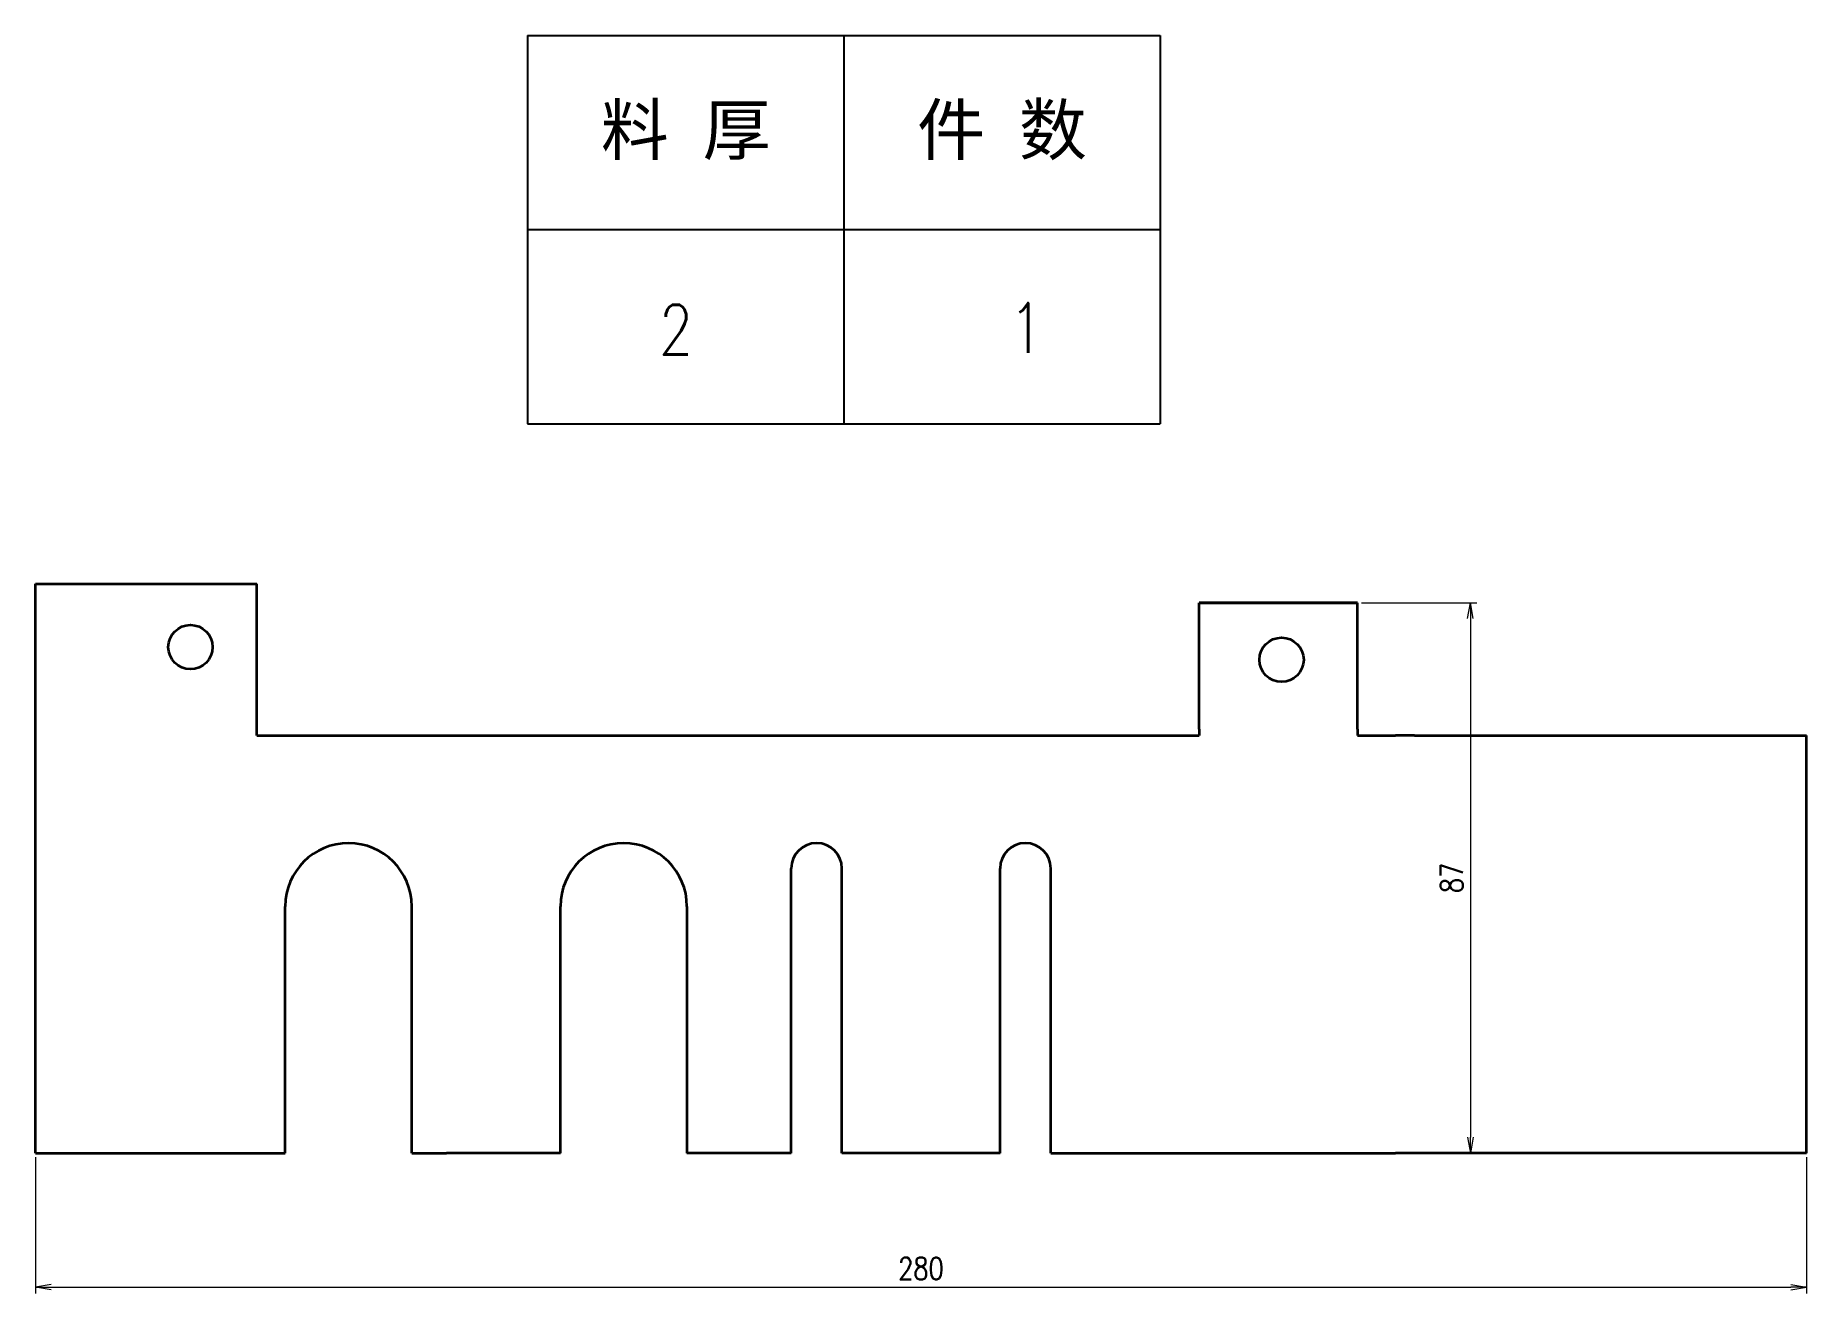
# Model space of a CAD drawing. Header units: inches. Extents: x 269 to 10986, y 1043 to 4337.
# Drawn here: x 8738.3 to 9018.3, y 3833.6 to 4032.5 of the extents above; entities that cross this region are included whole.
import ezdxf
from ezdxf.enums import TextEntityAlignment as Align

# ---------------------------------------------------------------- set-up
doc = ezdxf.new("R2010")
doc.units = ezdxf.units.IN
doc.header["$MEASUREMENT"] = 0
doc.layers.add('粗实线', color=7, linetype='Continuous', lineweight=35)
doc.styles.add('DIM', font='romans.shx', dxfattribs={"width": 0.8, "bigfont": 'bigfont.shx'})
doc.styles.get("Standard").update_dxf_attribs({"font": 'txt', "bigfont": 'gbcbig.shx'})
doc.dimstyles.new('XR 1-1$0', dxfattribs={"dimtxt": 3.5, "dimasz": 2.5, "dimexe": 1, "dimexo": 0.625, "dimgap": 1.2, "dimtad": 1, "dimzin": 9, "dimdsep": 46, "dimtxsty": 'DIM', "dimblk": 'OPEN', "dimcen": 0, "dimclrd": 8, "dimclre": 8, "dimclrt": 2, "dimazin": 2, "dimtfac": 0.5, "dimtmove": 0, "dimatfit": 3, "dimldrblk": 'OPEN', "dimfxl": 0, "dimtolj": 2, "dimlwd": 18, "dimlwe": 18, "dimarcsym": 0})

msp = doc.modelspace()

# ---------------------------------------------------------------- blocks, each defined once
blk = doc.blocks.new('_Open')
at = {"color": 0, "linetype": 'ByBlock', "lineweight": -2}
for p, q in [((-1, 0.17), (0, 0)), ((-1, -0.17), (0, 0)), ((0, 0), (-1, 0))]:
    blk.add_line(p, q, dxfattribs=at)
blk = doc.blocks.new('*D1239')
at = {"color": 8, "lineweight": 18, "transparency": 16777216}
for p, q in [((8738.31, 3855.18), (8738.31, 3833.6)), ((9018.31, 3855.18), (9018.31, 3833.6)), ((8740.81, 3834.6), (9015.81, 3834.6))]:
    blk.add_line(p, q, dxfattribs=at)
at = {"layer": 'Defpoints', "color": 0, "transparency": 16777216}
for p in [(8738.31, 3855.81), (9018.31, 3855.81), (9018.31, 3834.6)]:
    blk.add_point(p, dxfattribs=at)
at = {"color": 8, "lineweight": 18, "transparency": 16777216, "xscale": 2.5, "yscale": 2.5, "zscale": 2.5, "rotation": 180}
blk.add_blockref('_Open', (8738.31, 3834.6), dxfattribs=at)
at = {"color": 8, "lineweight": 18, "transparency": 16777216, "xscale": 2.5, "yscale": 2.5, "zscale": 2.5}
blk.add_blockref('_Open', (9018.31, 3834.6), dxfattribs=at)
at = {"color": 2, "transparency": 16777216, "insert": (8878.31, 3837.55), "char_height": 3.5, "attachment_point": 5, "style": 'DIM'}
blk.add_mtext('\\A2;280', dxfattribs=at)
blk = doc.blocks.new('*D1240')
at = {"color": 8, "lineweight": 18, "transparency": 16777216}
for p, q in [((8947.94, 3942.81), (8966.16, 3942.81)), ((8965.16, 3940.31), (8965.16, 3858.31)), ((8947.94, 3855.81), (8966.16, 3855.81))]:
    blk.add_line(p, q, dxfattribs=at)
at = {"layer": 'Defpoints', "color": 0, "transparency": 16777216}
for p in [(8947.31, 3942.81), (8947.31, 3855.81), (8965.16, 3855.81)]:
    blk.add_point(p, dxfattribs=at)
at = {"color": 8, "lineweight": 18, "transparency": 16777216, "xscale": 2.5, "yscale": 2.5, "zscale": 2.5}
for p, rotation in [((8965.16, 3942.81), 90), ((8965.16, 3855.81), 270)]:
    blk.add_blockref('_Open', p, dxfattribs=dict(at, rotation=rotation))
at = {"color": 2, "transparency": 16777216, "insert": (8962.21, 3899.31), "char_height": 3.5, "attachment_point": 5, "rotation": 90, "style": 'DIM'}
blk.add_mtext('\\A2;87', dxfattribs=at)
blk = doc.blocks.new('*T1241')
at = {"color": 0, "linetype": 'ByBlock', "lineweight": -2, "transparency": 16777216}
for p, q in [((0, 0), (127, 0)), ((0, 0), (0, -78)), ((63.5, 0), (63.5, -78)), ((127, 0), (127, -78)), ((0, -39), (127, -39)), ((0, -78), (127, -78))]:
    blk.add_line(p, q, dxfattribs=at)
at = {"color": 0, "transparency": 16777216, "char_height": 10, "width": 60.5, "attachment_point": 5}
for s, insert in [('{\\fSimSun|b0|i0|c134|p2;料 厚}', (31.75, -19.5)), ('{\\fSimSun|b0|i0|c134|p2;件 数}', (95.25, -19.5))]:
    blk.add_mtext(s, dxfattribs=dict(at, insert=insert))
blk = doc.blocks.new('拆图参数')
blk.add_blockref('*T1241', (-63.5, 78))
at = {"style": 'DIM', "width": 0.8}
blk.add_attdef('6', text='', height=10, dxfattribs=at).set_placement((-37.13, 18.91), align=Align.MIDDLE_LEFT)
blk.add_attdef('1', text='', height=10, dxfattribs=at).set_placement((36.65, 19.27), align=Align.MIDDLE_CENTER)

# ---------------------------------------------------------------- dimensions: what is measured, and where the dimension line sits
dim = msp.add_linear_dim(base=(8965.164, 3855.809), p1=(8947.315, 3942.809), p2=(8947.315, 3855.809), angle=90, dimstyle='XR 1-1$0')
dim.commit()
dim.dimension.update_dxf_attribs({"geometry": '*D1240', "text_midpoint": (8962.214, 3899.309)})
dim = msp.add_linear_dim(base=(9018.315, 3834.596), p1=(8738.315, 3855.809), p2=(9018.315, 3855.809), dimstyle='XR 1-1$0')
dim.commit()
dim.dimension.update_dxf_attribs({"geometry": '*D1239', "text_midpoint": (8878.315, 3837.546)})

# ---------------------------------------------------------------- linework, layer by layer
at = {"layer": '粗实线'}
for p, q in [((8738.315, 3921.809), (8738.315, 3945.809)), ((8738.315, 3945.809), (8773.315, 3945.809)), ((8773.315, 3921.809), (8773.315, 3945.809)), ((8922.315, 3942.809), (8947.315, 3942.809)), ((8947.315, 3942.809), (8922.315, 3942.809)), ((8738.315, 3855.809), (8738.315, 3921.809)), ((8773.315, 3921.809), (8922.315, 3921.809)), ((8956.315, 3921.809), (9018.315, 3921.809)), ((9018.315, 3855.809), (9018.315, 3921.809)), ((8857.815, 3855.809), (8857.815, 3900.809)), ((8865.815, 3855.809), (8865.815, 3900.809)), ((8890.815, 3855.809), (8890.815, 3900.809)), ((8898.815, 3855.809), (8898.815, 3900.809)), ((8777.815, 3855.809), (8777.815, 3894.809)), ((8797.815, 3855.809), (8797.815, 3894.809)), ((8821.315, 3855.809), (8821.315, 3894.809)), ((8841.315, 3894.809), (8841.315, 3855.809)), ((8738.315, 3855.809), (8777.815, 3855.809)), ((8797.815, 3855.809), (8800.315, 3855.809)), ((8800.315, 3855.809), (8803.315, 3855.809)), ((8800.315, 3855.809), (8803.315, 3855.809)), ((8821.315, 3855.809), (8803.315, 3855.809)), ((8890.815, 3855.809), (8865.815, 3855.809)), ((8898.815, 3855.809), (8953.315, 3855.809)), ((9018.315, 3855.809), (8956.315, 3855.809))]:
    msp.add_line(p, q, dxfattribs=at)
at = {"layer": '粗实线', "ltscale": 0.05}
for p, q in [((8922.315, 3923.809), (8922.315, 3942.809)), ((8947.315, 3923.809), (8947.315, 3942.809))]:
    msp.add_line(p, q, dxfattribs=at)
at = {"layer": '粗实线', "ltscale": 0.025}
for p, q in [((8922.315, 3922.809), (8922.315, 3923.809)), ((8922.315, 3922.809), (8922.315, 3921.809)), ((8947.315, 3922.809), (8947.315, 3923.809)), ((8947.315, 3922.809), (8947.315, 3921.809))]:
    msp.add_line(p, q, dxfattribs=at)
at = {"layer": '粗实线', "ltscale": 0.15}
msp.add_line((8947.315, 3921.809), (8953.315, 3921.809), dxfattribs=at)
at = {"layer": '粗实线', "ltscale": 0.075}
for p, q in [((8956.315, 3921.809), (8953.315, 3921.809)), ((8956.315, 3921.809), (8953.315, 3921.809)), ((8956.315, 3855.809), (8953.315, 3855.809)), ((8956.315, 3855.809), (8953.315, 3855.809))]:
    msp.add_line(p, q, dxfattribs=at)
at = {"layer": '粗实线', "ltscale": 0.4125}
msp.add_line((8857.815, 3855.809), (8841.315, 3855.809), dxfattribs=at)
at = {"layer": '粗实线'}
for centre in [(8762.815, 3935.809), (8935.315, 3933.809)]:
    msp.add_circle(centre, 3.5, dxfattribs=at)
for centre, radius in [((8787.815, 3894.809), 10), ((8831.315, 3894.809), 10), ((8861.815, 3900.809), 4), ((8894.815, 3900.809), 4)]:
    msp.add_arc(centre, radius, 0, 180, dxfattribs=at)

# ---------------------------------------------------------------- block references
at = {"xscale": 0.7874015748031495, "yscale": 0.7874015748031495, "zscale": 0.7874015748031495}
msp.add_blockref('拆图参数', (8866.121, 3971.085), dxfattribs=at).add_auto_attribs({'1': '1', '6': '2'})

msp.set_redraw_order([(e.dxf.handle, doc.entitydb.next_handle()) for e in msp.query("TEXT MTEXT ATTDEF DIMENSION ARC_DIMENSION")])  # texts and dimensions are drawn at this point

doc.saveas('drawing.dxf')
